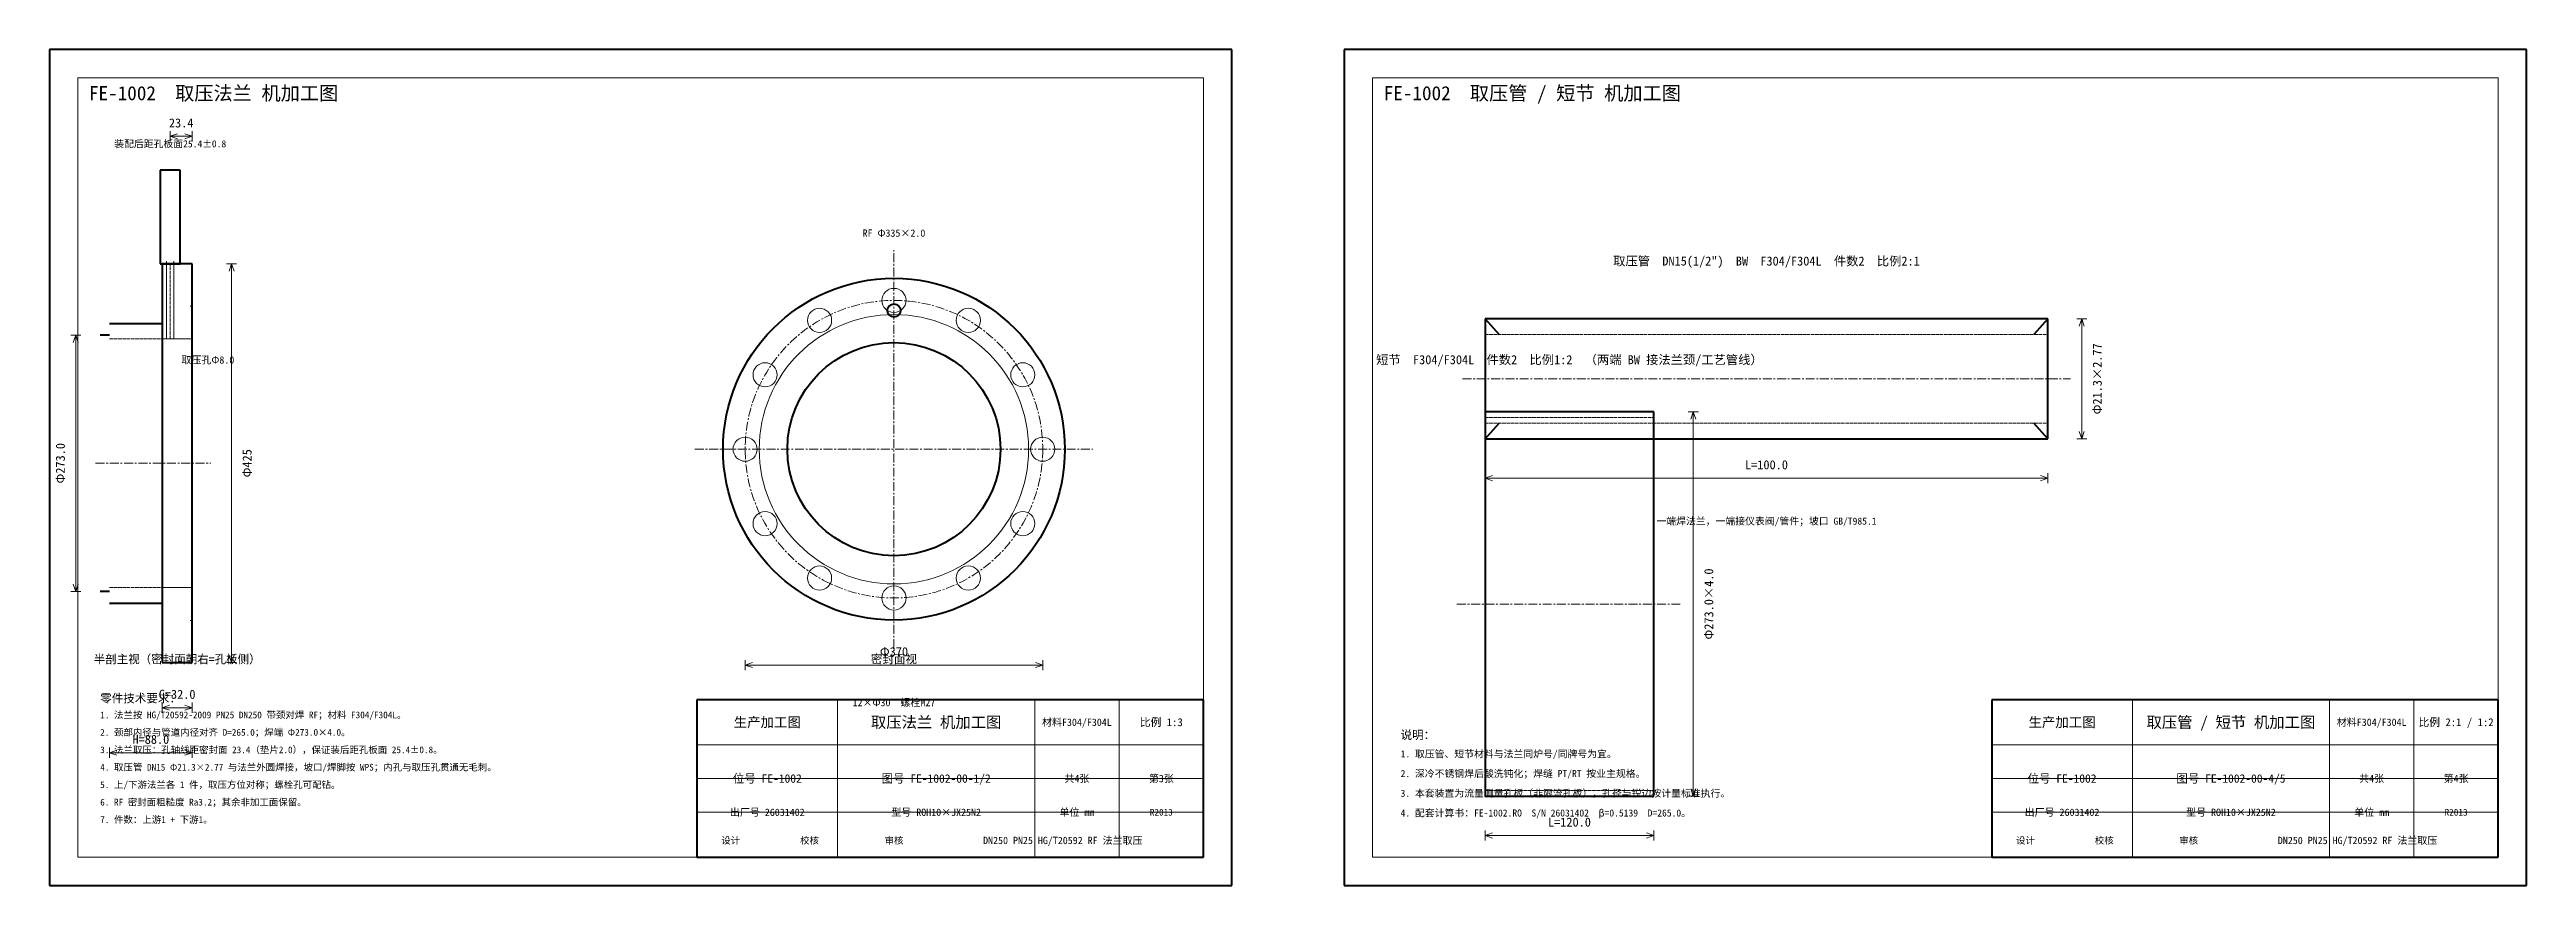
# Model space of a CAD drawing. Header units: millimetres. Extents: x 0 to 1800, y -41 to 360.
# Drawn here: x 920 to 1800, y 0 to 297 of the extents above; entities that cross this region are included whole.
import ezdxf
from ezdxf.enums import TextEntityAlignment as Align

# ---------------------------------------------------------------- set-up
doc = ezdxf.new("R2010")
doc.units = ezdxf.units.MM
doc.linetypes.add('CENTER', pattern=[5.08, 3.175, -0.635, 0.635, -0.635])
doc.linetypes.add('DASHED', pattern=[1.524, 1.27, -0.254])
for name, color, linetype, lineweight in [('中心线', 1, 'CENTER', 18), ('图框', 7, 'Continuous', 18), ('文字', 7, 'Continuous', 18), ('标注', 3, 'Continuous', 18), ('细实线', 7, 'Continuous', 18), ('虚线', 7, 'DASHED', 18), ('轮廓', 7, 'Continuous', 50)]:
    doc.layers.add(name, color=color, linetype=linetype, lineweight=lineweight)
doc.styles.add('CN', font='simhei.ttf')

msp = doc.modelspace()

# ---------------------------------------------------------------- texts
at = {"layer": '文字', "style": 'CN'}
for s, p in [('FE-1002  取压法兰 机加工图', (934, 279)), ('FE-1002  取压管 / 短节 机加工图', (1394, 279))]:
    msp.add_text(s, height=5, dxfattribs=at).set_placement(p)
for s, height, p in [('取压管  DN15(1/2")  BW  F304/F304L  件数2  比例2:1', 3.2, (1530, 219.3)), ('短节  F304/F304L  件数2  比例1:2  （两端 BW 接法兰颈/工艺管线）', 3.2, (1460, 184.25)), ('半剖主视（密封面朝右=孔板侧）', 3, (965.33, 78)), ('密封面视', 3, (1220, 78))]:
    msp.add_text(s, height=height, dxfattribs=at).set_placement(p, align=Align.BOTTOM_CENTER)
msp.add_text('一端焊法兰，一端接仪表阀/管件；坡口 GB/T985.1', height=2.5, dxfattribs=at).set_placement((1530, 130.7), align=Align.TOP_CENTER)
for s, height, p in [('零件技术要求：', 3, (938, 68)), ('1. 法兰按 HG/T20592-2009 PN25 DN250 带颈对焊 RF；材料 F304/F304L。', 2.4, (938, 61.8)), ('2. 颈部内径与管道内径对齐 D=265.0；焊端 Φ273.0×4.0。', 2.4, (938, 55.6)), ('说明：', 3, (1400, 55)), ('3. 法兰取压：孔轴线距密封面 23.4（垫片2.0），保证装后距孔板面 25.4±0.8。', 2.4, (938, 49.4)), ('1. 取压管、短节材料与法兰同炉号/同牌号为宜。', 2.5, (1400, 48)), ('4. 取压管 DN15 Φ21.3×2.77 与法兰外圆焊接，坡口/焊脚按 WPS；内孔与取压孔贯通无毛刺。', 2.4, (938, 43.2)), ('5. 上/下游法兰各 1 件，取压方位对称；螺栓孔可配钻。', 2.4, (938, 37)), ('2. 深冷不锈钢焊后酸洗钝化；焊缝 PT/RT 按业主规格。', 2.5, (1400, 41)), ('6. RF 密封面粗糙度 Ra3.2；其余非加工面保留。', 2.4, (938, 30.8)), ('4. 配套计算书：FE-1002.RO  S/N 26031402  β=0.5139  D=265.0。', 2.5, (1400, 27)), ('3. 本套装置为流量测量孔板（非限流孔板），孔径与锐边按计量标准执行。', 2.5, (1400, 34)), ('7. 件数：上游1 + 下游1。', 2.4, (938, 24.6))]:
    msp.add_text(s, height=height, dxfattribs=at).set_placement(p, align=Align.TOP_LEFT)
for s, height, p in [('生产加工图', 3.5, (1175, 58)), ('取压法兰 机加工图', 4, (1235, 58)), ('材料F304/F304L', 2.6, (1285, 58)), ('比例 1:3', 2.8, (1315, 58)), ('生产加工图', 3.5, (1635, 58)), ('取压管 / 短节 机加工图', 4, (1695, 58)), ('材料F304/F304L', 2.6, (1745, 58)), ('比例 2:1 / 1:2', 2.8, (1775, 58)), ('位号 FE-1002', 3, (1175, 38)), ('图号 FE-1002-00-1/2', 3, (1235, 38)), ('共4张', 2.6, (1285, 38)), ('第3张', 2.6, (1315, 38)), ('位号 FE-1002', 3, (1635, 38)), ('图号 FE-1002-00-4/5', 3, (1695, 38)), ('共4张', 2.6, (1745, 38)), ('第4张', 2.6, (1775, 38)), ('出厂号 26031402', 2.6, (1175, 26)), ('型号 ROH10×JX25N2', 2.6, (1235, 26)), ('单位 mm', 2.6, (1285, 26)), ('R2013', 2.4, (1315, 26)), ('出厂号 26031402', 2.6, (1635, 26)), ('型号 ROH10×JX25N2', 2.6, (1695, 26)), ('单位 mm', 2.6, (1745, 26)), ('R2013', 2.4, (1775, 26)), ('DN250 PN25 HG/T20592 RF 法兰取压', 2.6, (1280, 16)), ('DN250 PN25 HG/T20592 RF 法兰取压', 2.6, (1740, 16)), ('设计', 2.4, (1162, 16)), ('校核', 2.4, (1190, 16)), ('审核', 2.4, (1220, 16)), ('设计', 2.4, (1622, 16)), ('校核', 2.4, (1650, 16)), ('审核', 2.4, (1680, 16))]:
    msp.add_text(s, height=height, dxfattribs=at).set_placement(p, align=Align.MIDDLE_CENTER)
at = {"layer": '标注', "style": 'CN'}
for s, height, p in [('装配后距孔板面25.4±0.8', 2.5, (962.87, 261.5)), ('23.4', 3.2, (966.77, 268.37)), ('RF Φ335×2.0', 2.6, (1220, 229.71)), ('L=100.0', 3.2, (1530, 146.9)), ('Φ370', 3.2, (1220, 80.49)), ('C=32.0', 3.2, (965.33, 65.37)), ('H=88.0', 3.2, (956, 49.37)), ('L=120.0', 3.2, (1460, 19.95))]:
    msp.add_text(s, height=height, dxfattribs=at).set_placement(p, align=Align.BOTTOM_CENTER)
msp.add_text('取压孔Φ8.0', height=2.6, dxfattribs=at).set_placement((966.87, 185.42))
for s, p in [('Φ21.3×2.77', (1647.5, 180)), ('Φ273.0', (923.83, 150)), ('Φ425', (990.17, 150)), ('Φ273.0×4.0', (1509.5, 100))]:
    msp.add_text(s, height=3.2, rotation=90, dxfattribs=at).set_placement(p, align=Align.MIDDLE_CENTER)
msp.add_text('12×Φ30  螺栓M27', height=2.6, dxfattribs=at).set_placement((1220, 66.29), align=Align.TOP_CENTER)

# ---------------------------------------------------------------- linework, layer by layer
at = {"layer": '中心线', "linetype": 'CENTER', "lineweight": 18}
for p, q in [((1220, 84.29), (1220, 225.71)), ((1422, 180), (1638, 180)), ((936.33, 150), (977.33, 150)), ((1149.29, 155), (1290.71, 155)), ((1420, 100), (1500, 100))]:
    msp.add_line(p, q, dxfattribs=at)
msp.add_circle((1220, 155), 52.86, dxfattribs=at)
at = {"layer": '图框', "linetype": 'Continuous', "lineweight": 50}
for p, q in [((1340, 297), (920, 297)), ((920, 297), (920, 0)), ((1340, 0), (1340, 297)), ((1800, 297), (1380, 297)), ((1380, 297), (1380, 0)), ((1800, 0), (1800, 297)), ((1330, 66), (1150, 66)), ((1150, 66), (1150, 10)), ((1330, 10), (1330, 66)), ((1790, 66), (1610, 66)), ((1610, 66), (1610, 10)), ((1790, 10), (1790, 66)), ((1150, 10), (1330, 10)), ((1610, 10), (1790, 10)), ((920, 0), (1340, 0)), ((1380, 0), (1800, 0))]:
    msp.add_line(p, q, dxfattribs=at)
at = {"layer": '图框', "linetype": 'Continuous', "lineweight": 18}
for p, q in [((1330, 287), (930, 287)), ((930, 287), (930, 10)), ((1330, 10), (1330, 287)), ((1790, 287), (1390, 287)), ((1390, 287), (1390, 10)), ((1790, 10), (1790, 287)), ((1150, 66), (1330, 66)), ((1200, 10), (1200, 66)), ((1270, 10), (1270, 66)), ((1300, 10), (1300, 66)), ((1610, 66), (1790, 66)), ((1660, 10), (1660, 66)), ((1730, 10), (1730, 66)), ((1760, 10), (1760, 66)), ((1150, 50), (1330, 50)), ((1610, 50), (1790, 50)), ((1150, 38), (1330, 38)), ((1610, 38), (1790, 38)), ((1150, 26), (1330, 26)), ((1610, 26), (1790, 26)), ((930, 10), (1330, 10)), ((1390, 10), (1790, 10))]:
    msp.add_line(p, q, dxfattribs=at)
at = {"layer": '标注', "linetype": 'Continuous', "lineweight": 18}
for p, q in [((962.87, 264.37), (962.87, 267.97)), ((962.87, 266.17), (965.47, 267.07)), ((962.87, 266.17), (970.67, 266.17)), ((962.87, 266.17), (965.47, 265.27)), ((970.67, 266.17), (968.07, 267.07)), ((970.67, 266.17), (968.07, 265.27)), ((970.67, 264.37), (970.67, 267.97)), ((982.87, 220.83), (986.47, 220.83)), ((984.67, 220.83), (983.77, 218.23)), ((984.67, 79.17), (984.67, 220.83)), ((984.67, 220.83), (985.57, 218.23)), ((927.53, 195.5), (931.13, 195.5)), ((929.33, 195.5), (928.43, 192.9)), ((929.33, 104.5), (929.33, 195.5)), ((929.33, 195.5), (930.23, 192.9)), ((1640.2, 201.3), (1643.8, 201.3)), ((1642, 201.3), (1641.1, 198.7)), ((1642, 158.7), (1642, 201.3)), ((1642, 201.3), (1642.9, 198.7)), ((1502.2, 168.25), (1505.8, 168.25)), ((1504, 168.25), (1503.1, 165.65)), ((1504, 31.75), (1504, 168.25)), ((1504, 168.25), (1504.9, 165.65)), ((1640.2, 158.7), (1643.8, 158.7)), ((1642, 158.7), (1641.1, 161.3)), ((1642, 158.7), (1642.9, 161.3)), ((1430, 142.9), (1430, 146.5)), ((1430, 144.7), (1432.6, 145.6)), ((1430, 144.7), (1630, 144.7)), ((1430, 144.7), (1432.6, 143.8)), ((1630, 144.7), (1627.4, 145.6)), ((1630, 144.7), (1627.4, 143.8)), ((1630, 142.9), (1630, 146.5)), ((929.33, 104.5), (928.43, 107.1)), ((929.33, 104.5), (930.23, 107.1)), ((927.53, 104.5), (931.13, 104.5)), ((984.67, 79.17), (983.77, 81.77)), ((984.67, 79.17), (985.57, 81.77)), ((1167.14, 76.49), (1167.14, 80.09)), ((1272.86, 76.49), (1272.86, 80.09)), ((982.87, 79.17), (986.47, 79.17)), ((1167.14, 78.29), (1169.74, 79.19)), ((1167.14, 78.29), (1272.86, 78.29)), ((1167.14, 78.29), (1169.74, 77.39)), ((1272.86, 78.29), (1270.26, 79.19)), ((1272.86, 78.29), (1270.26, 77.39)), ((960, 61.37), (960, 64.97)), ((960, 63.17), (962.6, 64.07)), ((960, 63.17), (970.67, 63.17)), ((960, 63.17), (962.6, 62.27)), ((970.67, 63.17), (968.07, 64.07)), ((970.67, 63.17), (968.07, 62.27)), ((970.67, 61.37), (970.67, 64.97)), ((941.33, 45.37), (941.33, 48.97)), ((941.33, 47.17), (943.93, 48.07)), ((941.33, 47.17), (970.67, 47.17)), ((941.33, 47.17), (943.93, 46.27)), ((970.67, 47.17), (968.07, 48.07)), ((970.67, 47.17), (968.07, 46.27)), ((970.67, 45.37), (970.67, 48.97)), ((1502.2, 31.75), (1505.8, 31.75)), ((1504, 31.75), (1503.1, 34.35)), ((1504, 31.75), (1504.9, 34.35)), ((1430, 15.95), (1430, 19.55)), ((1430, 17.75), (1432.6, 18.65)), ((1430, 17.75), (1490, 17.75)), ((1430, 17.75), (1432.6, 16.85)), ((1490, 17.75), (1487.4, 18.65)), ((1490, 17.75), (1487.4, 16.85)), ((1490, 15.95), (1490, 19.55))]:
    msp.add_line(p, q, dxfattribs=at)
at = {"layer": '细实线', "linetype": 'Continuous', "lineweight": 18}
for p, q in [((961.53, 194.17), (961.53, 221.83)), ((964.2, 194.17), (964.2, 221.83)), ((970, 205.83), (970.67, 205.83)), ((960, 194.17), (970.67, 194.17)), ((960, 105.83), (970.67, 105.83)), ((970, 94.17), (970.67, 94.17))]:
    msp.add_line(p, q, dxfattribs=at)
for centre, radius in [((1220, 207.86), 4.29), ((1220, 155), 47.86), ((1193.57, 200.78), 4.29), ((1246.43, 200.78), 4.29), ((1174.22, 181.43), 4.29), ((1265.78, 181.43), 4.29), ((1167.14, 155), 4.29), ((1272.86, 155), 4.29), ((1174.22, 128.57), 4.29), ((1265.78, 128.57), 4.29), ((1193.57, 109.22), 4.29), ((1220, 102.14), 4.29), ((1246.43, 109.22), 4.29)]:
    msp.add_circle(centre, radius, dxfattribs=at)
at = {"layer": '虚线', "linetype": 'DASHED', "lineweight": 18}
for p, q in [((962.87, 194.17), (962.87, 220.83)), ((941.33, 194.17), (960, 194.17)), ((1430, 195.76), (1630, 195.76)), ((1430, 166.25), (1490, 166.25)), ((1430, 164.24), (1630, 164.24)), ((941.33, 105.83), (960, 105.83)), ((1430, 33.75), (1490, 33.75))]:
    msp.add_line(p, q, dxfattribs=at)
at = {"layer": '轮廓', "linetype": 'Continuous', "lineweight": 50}
for p, q in [((966.42, 254.17), (959.32, 254.17)), ((959.32, 254.17), (959.32, 220.83)), ((966.42, 220.83), (966.42, 254.17)), ((959.32, 220.83), (966.42, 220.83)), ((970.67, 220.83), (960, 220.83)), ((960, 220.83), (960, 79.17)), ((970.67, 79.17), (970.67, 220.83)), ((941.33, 195.5), (938, 195.5)), ((941.33, 199.67), (960, 199.67)), ((1630, 201.3), (1430, 201.3)), ((1430, 201.3), (1430, 158.7)), ((1430, 201.3), (1435, 195.76)), ((1630, 201.3), (1625, 195.76)), ((1630, 158.7), (1630, 201.3)), ((1490, 168.25), (1430, 168.25)), ((1430, 168.25), (1430, 31.75)), ((1490, 31.75), (1490, 168.25)), ((1430, 158.7), (1435, 164.24)), ((1430, 158.7), (1630, 158.7)), ((1630, 158.7), (1625, 164.24)), ((941.33, 104.5), (938, 104.5)), ((941.33, 100.33), (960, 100.33)), ((960, 79.17), (970.67, 79.17)), ((1430, 31.75), (1490, 31.75))]:
    msp.add_line(p, q, dxfattribs=at)
for centre, radius in [((1220, 155), 60.71), ((1220, 204.29), 2.34), ((1220, 155), 37.86)]:
    msp.add_circle(centre, radius, dxfattribs=at)

msp.set_redraw_order([(e.dxf.handle, doc.entitydb.next_handle()) for e in msp.query("TEXT MTEXT ATTDEF DIMENSION ARC_DIMENSION")])  # texts and dimensions are drawn at this point

doc.saveas('drawing.dxf')
